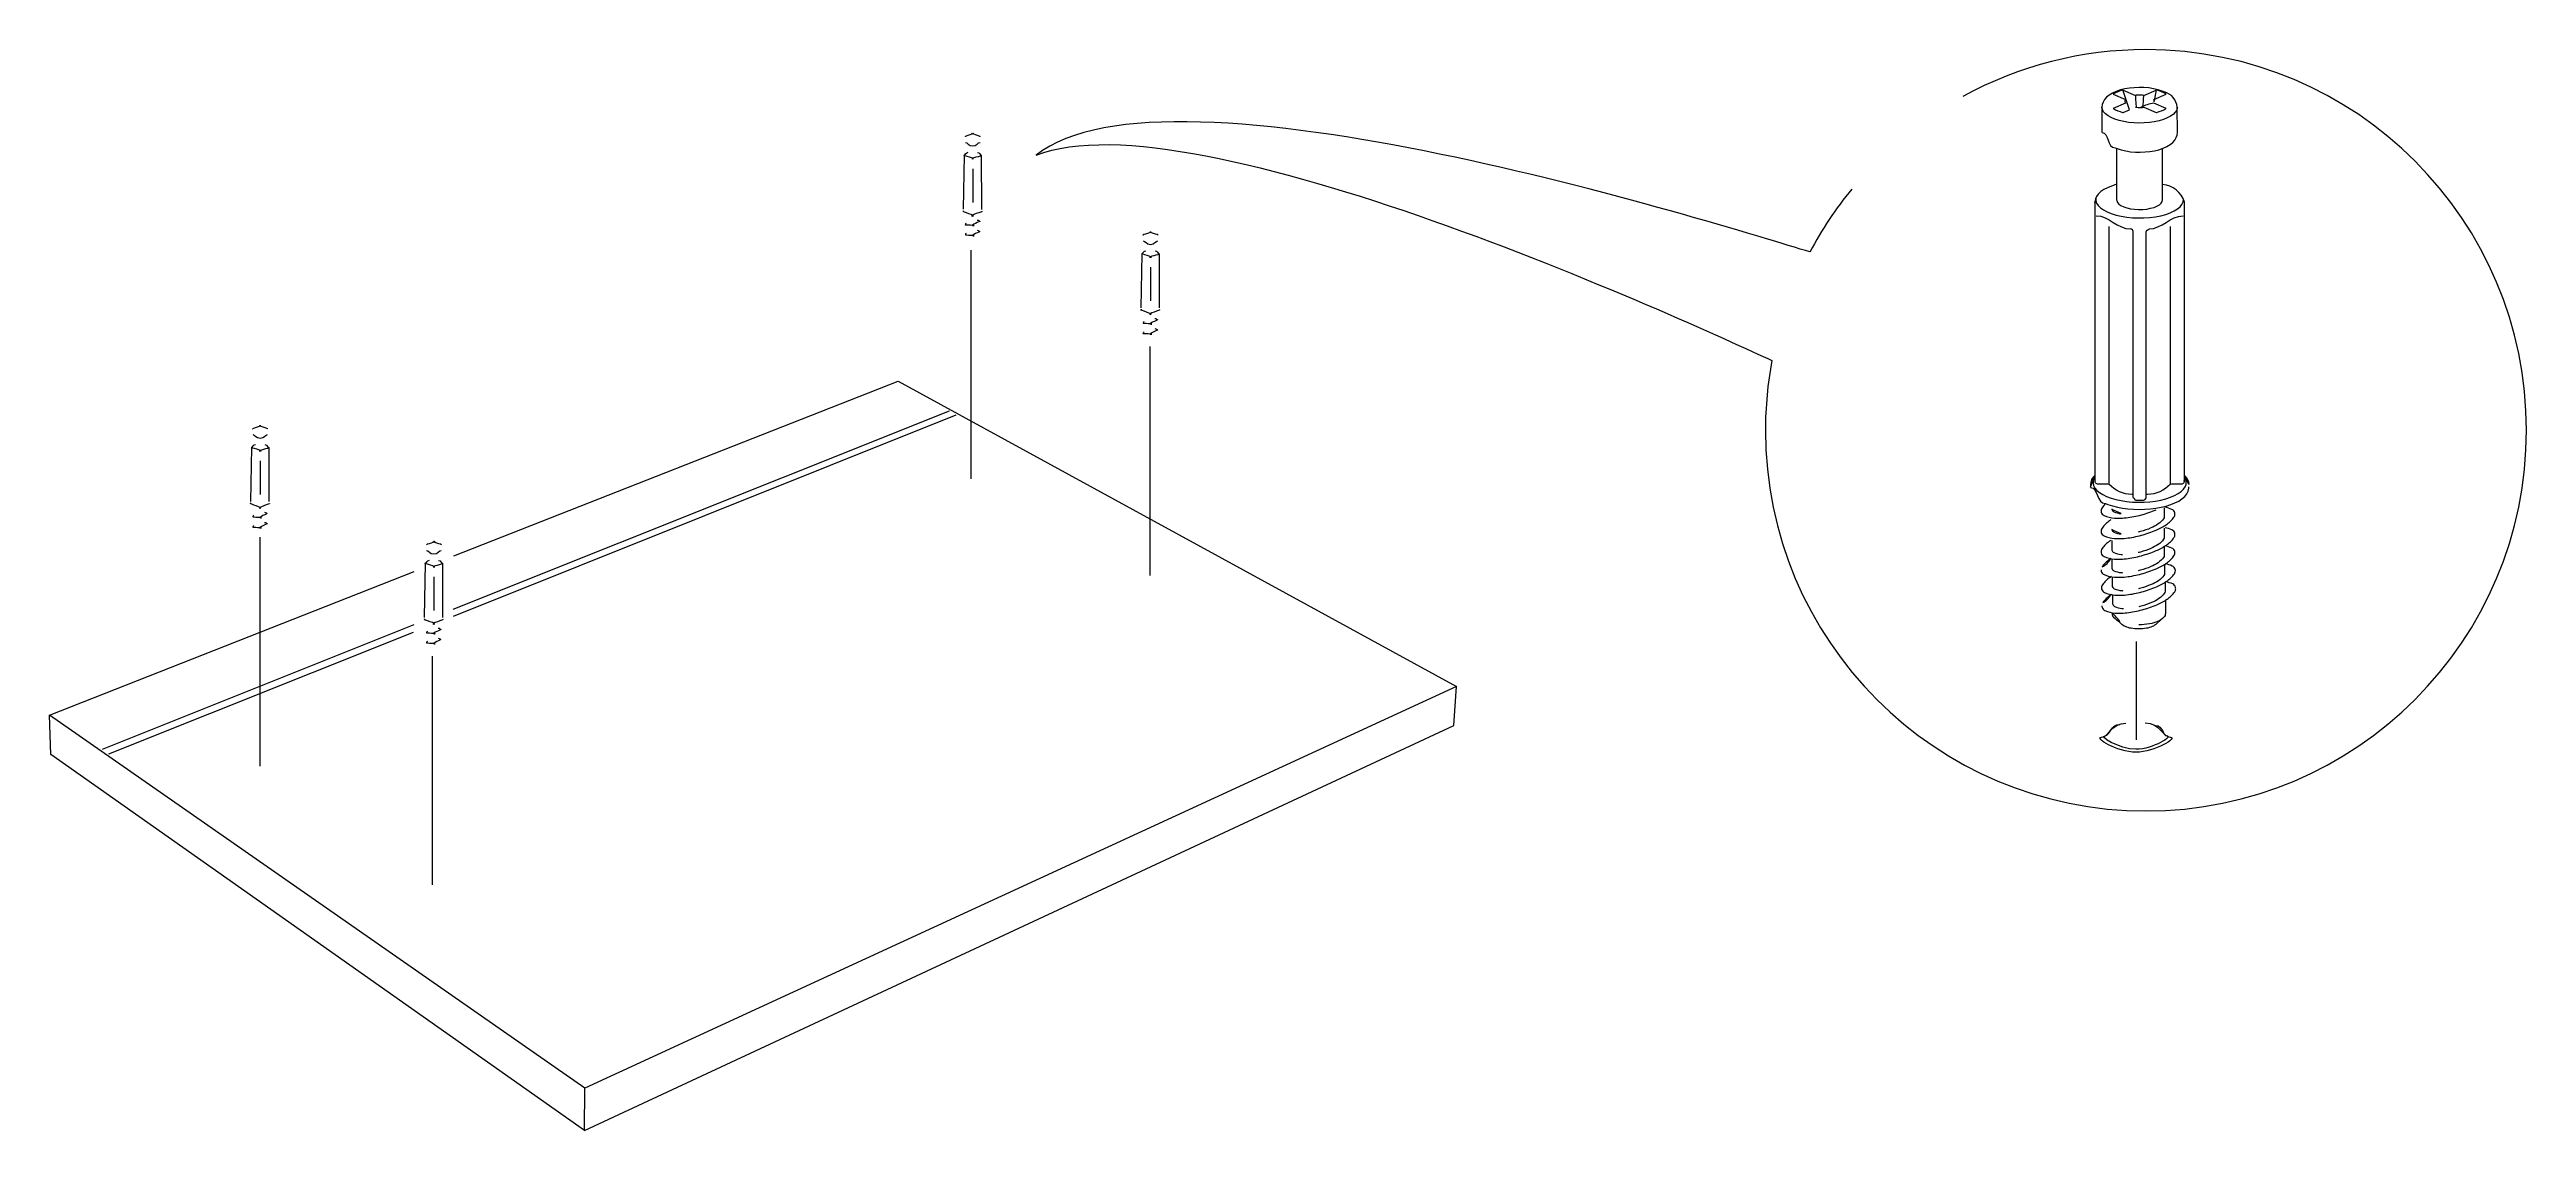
# Model space of a CAD drawing. Header units: metres. Extents: x -27.1 to 47.9, y -10.7 to 6.6.
# Drawn here: x 17.825 to 20.306, y -8.166 to -7.084 of the extents above; entities that cross this region are included whole.
import ezdxf

# ---------------------------------------------------------------- set-up
doc = ezdxf.new("R2010")
doc.units = ezdxf.units.M
doc.header["$MEASUREMENT"] = 0
doc.layers.add('PDF_Working_Num_Penna__255_Num_Penna__255_Num_Penna__255_Num_Penna__255_Num_Penna__255_Num_Penna__255', color=255, linetype='Continuous', lineweight=18)
doc.layers.add('PDF_Working_Num_Penna__7_Num_Penna__7_Num_Penna__7_Num_Penna__7_Num_Penna__7_Num_Penna__7', color=7, linetype='Continuous', lineweight=18)
doc.styles.add('GENERATED_STYLE_1', font='Arial')

msp = doc.modelspace()

# ---------------------------------------------------------------- linework, layer by layer
at = {"layer": 'PDF_Working_Num_Penna__255_Num_Penna__255_Num_Penna__255_Num_Penna__255_Num_Penna__255_Num_Penna__255', "color": 255, "linetype": 'Continuous', "lineweight": 18, "flags": 128}
for points in [[(18.7478, -7.5135), (18.7478, -7.2844)], [(18.9271, -7.6101), (18.9271, -7.381)], [(18.0355, -7.801), (18.0355, -7.5719)], [(18.2082, -7.9201), (18.2082, -7.691)]]:
    msp.add_lwpolyline(points, dxfattribs=at)
at = {"layer": 'PDF_Working_Num_Penna__7_Num_Penna__7_Num_Penna__7_Num_Penna__7_Num_Penna__7_Num_Penna__7', "color": 7, "linetype": 'Continuous', "lineweight": 18, "flags": 128}
for points in [[(19.55, -7.3949, 0.045857), (19.5435, -7.4648, 2.414212), (19.9247, -7.0836, 0.126734), (19.7414, -7.1305)], [(19.8937, -7.1819), (19.8958, -7.1827), (19.9, -7.184), (19.9045, -7.1851), (19.9092, -7.1858), (19.9141, -7.1862), (19.919, -7.1863), (19.9239, -7.1861), (19.9287, -7.1856), (19.9333, -7.1849), (19.9377, -7.1838), (19.9418, -7.1824), (19.9456, -7.1807), (19.949, -7.1787), (19.9517, -7.1765), (19.9537, -7.1741), (19.9551, -7.1717), (19.9559, -7.1691), (19.9562, -7.1667), (19.9561, -7.1413, 0.31466), (19.9431, -7.1259), (19.941, -7.1251), (19.9368, -7.1237), (19.9322, -7.1227), (19.9275, -7.122), (19.9227, -7.1216), (19.9178, -7.1215), (19.9129, -7.1217), (19.9081, -7.1221), (19.9035, -7.1229), (19.8991, -7.124), (19.8949, -7.1254), (19.8911, -7.1271), (19.8877, -7.1291), (19.8851, -7.1313), (19.8831, -7.1336), (19.8817, -7.1361), (19.8809, -7.1387), (19.8806, -7.1411), (19.8806, -7.1667)], [(19.963, -7.5162, 0.043551), (19.9632, -7.5145), (19.9632, -7.2363, 0.318792), (19.9414, -7.2187)], [(19.8736, -7.2367), (19.8736, -7.2363), (19.8736, -7.5145, 0.048803), (19.8738, -7.5162)], [(19.8875, -7.2606), (19.8875, -7.3534), (19.8875, -7.5179, 0.13866), (19.8878, -7.5191, 0.14392), (19.885, -7.5186), (19.8763, -7.5186, -0.35475), (19.8738, -7.5166), (19.8738, -7.5162), (19.8738, -7.2496)], [(19.912, -7.5322), (19.912, -7.2657, 0.390673), (19.9092, -7.2632)], [(19.9145, -7.5348), (19.9173, -7.5349), (19.9223, -7.5348, 0.399151), (19.9248, -7.5322), (19.9248, -7.2657)], [(19.963, -7.2496), (19.963, -7.5162), (19.963, -7.5166, -0.356501), (19.9605, -7.5186), (19.9518, -7.5186, 0.134159), (19.949, -7.5191, 0.146162), (19.9493, -7.5179), (19.9493, -7.2606)], [(19.8836, -7.5389, 0.037508), (19.8807, -7.5423, 0.469536), (19.8828, -7.5501, 0.089637), (19.8931, -7.5528, 0.014955), (19.8973, -7.5529, 0.031877), (19.9048, -7.5524, 0.036775), (19.9201, -7.5495, 0.035069), (19.9349, -7.5444)], [(19.8896, -7.5545, 0.003181), (19.8883, -7.5554, 0.090889), (19.8807, -7.5627, 0.472099), (19.8828, -7.5705, 0.091698), (19.8931, -7.5731, 0.018152), (19.8973, -7.5733, 0.030085), (19.9048, -7.5729, 0.035088), (19.9201, -7.5699, 0.034239), (19.9349, -7.5648, 0.047415), (19.9452, -7.5592, 0.090525), (19.9528, -7.5518, 0.154537), (19.9537, -7.5488, 0.061101), (19.9536, -7.5474, 0.224759), (19.9507, -7.544, 0.061665), (19.9439, -7.5418)], [(19.912, -7.5294, 0.083652), (19.9105, -7.529, -0.204695), (19.8878, -7.519)], [(19.943, -7.5423), (19.943, -7.5513, -0.14968), (19.9424, -7.5534, -0.089808), (19.9369, -7.5586, -0.047452), (19.9297, -7.5626, -0.035425), (19.9191, -7.5662, -0.005756), (19.9168, -7.5668)], [(19.949, -7.519, -0.204494), (19.9263, -7.529, 0.084237), (19.9248, -7.5294)], [(19.8896, -7.575, 0.005558), (19.8883, -7.5759, 0.090318), (19.8807, -7.5832, 0.4693), (19.8828, -7.5911, 0.090495), (19.8931, -7.5937, 0.017086), (19.8973, -7.5938, 0.031281), (19.9048, -7.5934, 0.035372), (19.9201, -7.5904, 0.034785), (19.9349, -7.5853, 0.047065), (19.9452, -7.5797, 0.090793), (19.9528, -7.5723, 0.15524), (19.9537, -7.5693, 0.062184), (19.9536, -7.5679, 0.223878), (19.9507, -7.5645, 0.061052), (19.9439, -7.5623)], [(19.943, -7.5629), (19.943, -7.5718, -0.147628), (19.9424, -7.5739, -0.088204), (19.9369, -7.5792, -0.047452), (19.9297, -7.5831, -0.035812), (19.9191, -7.5867, -0.009193), (19.9168, -7.5873)], [(19.8799, -7.6059, 0.220434), (19.8828, -7.6093, 0.089253), (19.8931, -7.6119, 0.016021), (19.8973, -7.612, 0.030085), (19.9048, -7.6116, 0.034526), (19.9201, -7.6086, 0.034785), (19.9349, -7.6035, 0.046716), (19.9452, -7.5979, 0.091131), (19.9528, -7.5905, 0.469243), (19.9507, -7.5827, 0.060501), (19.9439, -7.5806)], [(19.8905, -7.5752), (19.8905, -7.584, 0.074836), (19.8906, -7.5848, 0.229433), (19.8926, -7.5872, 0.091262), (19.8999, -7.5891, 0.010068), (19.9013, -7.5891)], [(19.943, -7.5811), (19.943, -7.59, -0.147134), (19.9424, -7.5921, -0.087303), (19.9369, -7.5974, -0.046026), (19.9297, -7.6013, -0.034663), (19.9191, -7.605, 0.001347), (19.9168, -7.6056)], [(19.89, -7.6112, 0.010338), (19.8887, -7.6121, 0.090756), (19.8811, -7.6195, 0.471086), (19.8832, -7.6272, 0.090279), (19.8935, -7.6299, 0.014961), (19.8977, -7.63, 0.030509), (19.9052, -7.6296, 0.035649), (19.9205, -7.6266, 0.035522), (19.9353, -7.6215, 0.047256), (19.9456, -7.6159, 0.091325), (19.9532, -7.6085, 0.222222), (19.954, -7.6041, 0.223229), (19.9511, -7.6007, 0.063221), (19.9442, -7.5986)], [(19.8807, -7.6418, 0.225182), (19.8836, -7.6452, 0.089894), (19.8939, -7.6479, 0.01601), (19.8981, -7.648, 0.030439), (19.9056, -7.6475, 0.035207), (19.9209, -7.6446, 0.034993), (19.9357, -7.6395, 0.048502), (19.9459, -7.6339, 0.089228), (19.9536, -7.6265, 0.151759), (19.9545, -7.6235, 0.067244), (19.9543, -7.6221, 0.225917), (19.9515, -7.6187, 0.061729), (19.9446, -7.6165)], [(19.8905, -7.5934), (19.8905, -7.6022, 0.077033), (19.8906, -7.603, 0.231833), (19.8926, -7.6054, 0.090091), (19.8999, -7.6073, 0.010038), (19.9013, -7.6074)], [(19.8908, -7.6114), (19.8908, -7.6202, 0.279613), (19.893, -7.6234, 0.091337), (19.9003, -7.6253, 0.006786), (19.9017, -7.6254)], [(19.9434, -7.5991), (19.9434, -7.608, -0.14365), (19.9427, -7.6101, -0.088314), (19.9373, -7.6154, -0.046132), (19.93, -7.6193, -0.035704), (19.9195, -7.6229, -0.010097), (19.9171, -7.6235)], [(19.9438, -7.617), (19.9438, -7.626, -0.156355), (19.9431, -7.6281, -0.090712), (19.9377, -7.6333, -0.049109), (19.9304, -7.6373, -0.035346), (19.9199, -7.6409, -0.007931), (19.9175, -7.6415)], [(19.8912, -7.6293), (19.8912, -7.6381, 0.280382), (19.8933, -7.6412, 0.091011), (19.9007, -7.6432, 0.013115), (19.9021, -7.6433)], [(19.9442, -7.635), (19.9442, -7.6483, -0.198934), (19.9427, -7.652, -0.102568), (19.9364, -7.6563, -0.056365), (19.9284, -7.6587, -0.041804), (19.9175, -7.6596)], [(19.9392, -7.6548), (19.9355, -7.6583, -0.099793), (19.931, -7.6614, -0.056562), (19.9252, -7.6631, -0.08585), (19.9098, -7.6631, -0.056666), (19.9041, -7.6614, -0.099793), (19.8994, -7.6582), (19.8959, -7.6548)]]:
    msp.add_lwpolyline(points, format="xyb", dxfattribs=at)
for points in [[(19.9562, -7.1412), (19.9561, -7.142), (19.9555, -7.1442), (19.9541, -7.1463), (19.952, -7.1484), (19.9493, -7.1503), (19.946, -7.152), (19.9422, -7.1535), (19.9378, -7.1548), (19.9331, -7.1558), (19.9282, -7.1565), (19.923, -7.157), (19.9177, -7.1571), (19.9125, -7.1569), (19.9073, -7.1564), (19.9024, -7.1556), (19.8978, -7.1545), (19.8936, -7.1532), (19.8899, -7.1516), (19.8867, -7.1498), (19.8842, -7.1479), (19.8823, -7.1458), (19.8811, -7.1436), (19.8806, -7.1414), (19.8806, -7.1411)], [(19.9018, -7.1241), (19.9142, -7.1294), (19.9144, -7.1331), (19.9148, -7.1413)], [(19.922, -7.1413), (19.9224, -7.1332), (19.9226, -7.1294), (19.935, -7.1241)], [(18.7407, -7.1894), (18.7398, -7.2435)], [(18.758, -7.1894), (18.7581, -7.2436)], [(19.8953, -7.1826), (19.8953, -7.234), (19.8954, -7.2348), (19.8962, -7.2366), (19.8976, -7.2382), (19.8997, -7.2397), (19.9025, -7.241), (19.9057, -7.2421), (19.9093, -7.2429), (19.9133, -7.2435), (19.9174, -7.2437), (19.9215, -7.2436), (19.9255, -7.2432), (19.9293, -7.2425), (19.9328, -7.2416), (19.9357, -7.2404), (19.9382, -7.2389), (19.94, -7.2374), (19.9411, -7.2357), (19.9414, -7.234), (19.9414, -7.1825)], [(18.7494, -7.2028), (18.7494, -7.2366)], [(19.8953, -7.2187), (19.8947, -7.2188), (19.8902, -7.2202), (19.8862, -7.2219), (19.8826, -7.2237), (19.8795, -7.2258), (19.877, -7.2282), (19.8752, -7.2307), (19.8741, -7.2331), (19.8736, -7.2358), (19.8737, -7.2368)], [(18.7478, -7.5135), (18.7478, -7.2844)], [(18.9188, -7.288), (18.9178, -7.3421)], [(18.9361, -7.288), (18.9362, -7.3422)], [(18.9275, -7.3014), (18.9275, -7.3352)], [(18.9271, -7.6101), (18.9271, -7.381)], [(18.2297, -7.5906), (18.6746, -7.4156)], [(18.6746, -7.4156), (19.2339, -7.7212)], [(18.7257, -7.4455), (18.2285, -7.6441)], [(18.2292, -7.6508), (18.7328, -7.4493)], [(18.0269, -7.482), (18.0259, -7.5361)], [(18.0442, -7.482), (18.0443, -7.5362)], [(18.0356, -7.4954), (18.0356, -7.5292)], [(19.8736, -7.5115), (19.8728, -7.5128), (19.8719, -7.5153), (19.8717, -7.5177), (19.8722, -7.5202), (19.8735, -7.5226), (19.8755, -7.525), (19.8782, -7.5272), (19.8815, -7.5292), (19.8853, -7.5311), (19.8897, -7.5327), (19.8946, -7.5341), (19.8998, -7.5352), (19.9053, -7.5361), (19.9111, -7.5366), (19.9169, -7.5369), (19.9228, -7.5368), (19.9286, -7.5364), (19.9342, -7.5357), (19.9396, -7.5347), (19.9446, -7.5335), (19.9493, -7.5319), (19.9534, -7.5302), (19.957, -7.5282), (19.96, -7.5261), (19.9624, -7.5238), (19.964, -7.5214), (19.9649, -7.519), (19.9651, -7.5165), (19.9645, -7.514), (19.9633, -7.5116)], [(19.8843, -7.5381), (19.8866, -7.539), (19.8911, -7.5405), (19.8961, -7.5417), (19.9013, -7.5427), (19.9067, -7.5435), (19.9123, -7.5439), (19.918, -7.5441), (19.9236, -7.5439), (19.9292, -7.5435), (19.9347, -7.5429), (19.9399, -7.5419), (19.9449, -7.5407), (19.9495, -7.5392), (19.9537, -7.5375), (19.9575, -7.5356), (19.9607, -7.5334), (19.9635, -7.531), (19.9656, -7.5284), (19.967, -7.5257), (19.9676, -7.5229), (19.9676, -7.5213)], [(18.0355, -7.801), (18.0355, -7.5719)], [(17.8246, -7.75), (18.1899, -7.6063)], [(18.2009, -7.598), (18.2, -7.6521)], [(18.2096, -7.6114), (18.2096, -7.6452)], [(18.2182, -7.598), (18.2183, -7.6522)], [(18.1894, -7.6596), (17.8774, -7.7843)], [(17.8841, -7.7889), (18.1891, -7.6669)], [(18.2082, -7.9201), (18.2082, -7.691)], [(19.9149, -7.6764), (19.9149, -7.7748)], [(18.3606, -8.1659), (19.2313, -7.7605), (19.2339, -7.7212)], [(19.2339, -7.7212), (18.3607, -8.1236)], [(18.3606, -8.1659), (18.3607, -8.1236), (17.8246, -7.75)], [(17.826, -7.7895), (17.8246, -7.75)], [(18.3606, -8.1659), (17.826, -7.7895)]]:
    msp.add_lwpolyline(points, dxfattribs=at)
for points in [[(19.9081, -7.1439), (19.9016, -7.124), (19.9011, -7.1243, 0.07238), (19.8922, -7.128), (19.8918, -7.1283), (19.9043, -7.1336, 0.088664), (19.9037, -7.1347, 0.014777), (19.9037, -7.1359, 0.088288), (19.9043, -7.1371), (19.8917, -7.1424), (19.8922, -7.1426, 0.073965), (19.9011, -7.1464), (19.9018, -7.1466)], [(19.9198, -7.1415, 0.018438), (19.9226, -7.1413), (19.9351, -7.1466), (19.9357, -7.1464, 0.073881), (19.9446, -7.1426), (19.945, -7.1424), (19.9325, -7.1371, 0.091304)], [(19.933, -7.1347, 0.091688), (19.9325, -7.1336), (19.9451, -7.1283), (19.9446, -7.128, 0.072158), (19.9357, -7.1243), (19.9351, -7.124)], [(19.8736, -7.5099, 0.23512), (19.8691, -7.5194), (19.8691, -7.5217)], [(19.9632, -7.5099, -0.213533), (19.9677, -7.5191)], [(19.8906, -7.5439, 0.230344), (19.8926, -7.5463, 0.091856), (19.8999, -7.5482, 0.006786)], [(19.8906, -7.5643, 0.226059), (19.8926, -7.5667, 0.090739), (19.8999, -7.5686, 0.01666)], [(19.8896, -7.5932, 0.003138), (19.8883, -7.5941, 0.090175), (19.8807, -7.6015, 0.158318)], [(19.8891, -7.63, 0.089863), (19.8815, -7.6374, 0.151759)], [(19.8909, -7.6475, 0.036599), (19.8908, -7.6483, 0.195788), (19.8923, -7.652, 0.102436), (19.8987, -7.6563, 0.026032)]]:
    msp.add_lwpolyline(points, format="xyb", close=True, dxfattribs=at)
at = {"layer": 'PDF_Working_Num_Penna__7_Num_Penna__7_Num_Penna__7_Num_Penna__7_Num_Penna__7_Num_Penna__7', "color": 7, "linetype": 'Continuous', "lineweight": 18}
for centre, radius, start, end in [((19.9184, -7.1608), 0.0317, 82.523, 87.4944), ((18.7426, -7.2456), 0.0027, 167.9001, 179.4195), ((19.9252, -7.4655), 0.3819, 140.6291, 152.0084), ((18.9203, -7.3442), 0.00232, 166.3382, 179.7252), ((18.0287, -7.5382), 0.0027, 167.9001, 179.4195), ((18.2028, -7.6542), 0.0027, 167.9001, 179.4195)]:
    msp.add_arc(centre, radius, start, end, dxfattribs=at)
msp.add_ellipse((19.9184, -7.2336), major_axis=(-0.044, 0), ratio=0.422725, start_param=6.217028, end_param=9.424423, dxfattribs=at)
for points in [[(19.588, -7.2862), (19.4995, -7.2598), (18.9459, -7.0835), (18.8129, -7.1893)], [(18.8129, -7.1893), (18.9698, -7.1271), (19.4698, -7.3579), (19.55, -7.3949)], [(19.9198, -7.1291), (19.9207, -7.1291), (19.9133, -7.1294), (19.9142, -7.1294)], [(19.9142, -7.1413), (19.9151, -7.1413), (19.9187, -7.1415), (19.9196, -7.1415)], [(19.933, -7.1359), (19.9334, -7.1359), (19.9326, -7.1347), (19.933, -7.1347)], [(18.7494, -7.1673), (18.7536, -7.1673), (18.74, -7.1708), (18.7419, -7.1708)], [(18.7569, -7.1708), (18.7589, -7.1708), (18.7452, -7.1673), (18.7494, -7.1673)], [(19.8807, -7.1667), (19.888, -7.1667), (19.8853, -7.1819), (19.8937, -7.1819)], [(18.7493, -7.1929), (18.7541, -7.1929), (18.7388, -7.1894), (18.7407, -7.1894)], [(18.7407, -7.1894), (18.742, -7.1894), (18.7423, -7.1864), (18.7449, -7.1864)], [(18.742, -7.1765), (18.744, -7.1765), (18.7453, -7.18), (18.7493, -7.18)], [(18.7579, -7.1899), (18.7597, -7.1899), (18.745, -7.1929), (18.7493, -7.1929)], [(18.7493, -7.18), (18.7534, -7.18), (18.7547, -7.1765), (18.7567, -7.1765)], [(18.7541, -7.1865), (18.7566, -7.1865), (18.7567, -7.1894), (18.758, -7.1894)], [(18.758, -7.1894), (18.7582, -7.1894), (18.7579, -7.1899), (18.7579, -7.1899)], [(18.7586, -7.2455), (18.7612, -7.2455), (18.7441, -7.2502), (18.7493, -7.2502)], [(18.7493, -7.2502), (18.7544, -7.2502), (18.7373, -7.2456), (18.7399, -7.2456)], [(18.7499, -7.2598), (18.754, -7.2598), (18.7407, -7.2592), (18.7421, -7.2592)], [(18.7499, -7.27), (18.754, -7.27), (18.7407, -7.2694), (18.7421, -7.2694)], [(18.7421, -7.2592), (18.7427, -7.2592), (18.7421, -7.2573), (18.7432, -7.2573)], [(18.7421, -7.2694), (18.7427, -7.2694), (18.7421, -7.2675), (18.7432, -7.2675)], [(18.7565, -7.2554), (18.7579, -7.2554), (18.7458, -7.2598), (18.7499, -7.2598)], [(18.7565, -7.2656), (18.7579, -7.2656), (18.7458, -7.27), (18.7499, -7.27)], [(18.7538, -7.2542), (18.7553, -7.2542), (18.7558, -7.2554), (18.7565, -7.2554)], [(18.7538, -7.2644), (18.7553, -7.2644), (18.7558, -7.2656), (18.7565, -7.2656)], [(18.9275, -7.2659), (18.9316, -7.2659), (18.918, -7.2694), (18.92, -7.2694)], [(18.935, -7.2694), (18.937, -7.2694), (18.9233, -7.2659), (18.9275, -7.2659)], [(19.8748, -7.2499), (19.888, -7.2499), (19.896, -7.2632), (19.9092, -7.2632)], [(19.9276, -7.2633), (19.9291, -7.2633), (19.9234, -7.2657), (19.9248, -7.2657)], [(19.9276, -7.2632), (19.9407, -7.2632), (19.9489, -7.25), (19.9621, -7.25)], [(18.9274, -7.2915), (18.9322, -7.2915), (18.9168, -7.288), (18.9188, -7.288)], [(18.9188, -7.288), (18.92, -7.288), (18.9204, -7.285), (18.9229, -7.285)], [(18.9201, -7.2751), (18.9221, -7.2751), (18.9234, -7.2786), (18.9274, -7.2786)], [(18.936, -7.2885), (18.9378, -7.2885), (18.923, -7.2915), (18.9274, -7.2915)], [(18.9274, -7.2786), (18.9315, -7.2786), (18.9328, -7.2751), (18.9347, -7.2751)], [(18.9321, -7.2851), (18.9347, -7.2851), (18.9348, -7.288), (18.9361, -7.288)], [(18.9361, -7.288), (18.9362, -7.288), (18.936, -7.2885), (18.936, -7.2885)], [(18.9273, -7.3488), (18.9325, -7.3488), (18.9154, -7.3442), (18.9179, -7.3442)], [(18.9367, -7.3441), (18.9393, -7.3441), (18.9222, -7.3488), (18.9273, -7.3488)], [(18.928, -7.3584), (18.9321, -7.3584), (18.9187, -7.3578), (18.9202, -7.3578)], [(18.928, -7.3686), (18.9321, -7.3686), (18.9187, -7.368), (18.9202, -7.368)], [(18.9202, -7.3578), (18.9207, -7.3578), (18.9202, -7.3559), (18.9212, -7.3559)], [(18.9202, -7.368), (18.9207, -7.368), (18.9202, -7.3661), (18.9212, -7.3661)], [(18.9346, -7.354), (18.936, -7.354), (18.9239, -7.3584), (18.928, -7.3584)], [(18.9346, -7.3642), (18.936, -7.3642), (18.9239, -7.3686), (18.928, -7.3686)], [(18.9319, -7.3528), (18.9334, -7.3528), (18.9338, -7.354), (18.9346, -7.354)], [(18.9319, -7.363), (18.9334, -7.363), (18.9338, -7.3642), (18.9346, -7.3642)], [(18.0356, -7.4599), (18.0397, -7.4599), (18.0261, -7.4634), (18.0281, -7.4634)], [(18.0431, -7.4634), (18.045, -7.4634), (18.0314, -7.4599), (18.0356, -7.4599)], [(18.0355, -7.4855), (18.0403, -7.4855), (18.0249, -7.482), (18.0269, -7.482)], [(18.0269, -7.482), (18.0281, -7.482), (18.0284, -7.479), (18.031, -7.479)], [(18.0282, -7.4691), (18.0301, -7.4691), (18.0315, -7.4726), (18.0355, -7.4726)], [(18.0441, -7.4825), (18.0459, -7.4825), (18.0311, -7.4855), (18.0355, -7.4855)], [(18.0355, -7.4726), (18.0396, -7.4726), (18.0409, -7.4691), (18.0428, -7.4691)], [(18.0402, -7.4791), (18.0428, -7.4791), (18.0429, -7.482), (18.0442, -7.482)], [(18.0442, -7.482), (18.0443, -7.482), (18.0441, -7.4825), (18.0441, -7.4825)], [(18.0354, -7.5428), (18.0406, -7.5428), (18.0234, -7.5382), (18.026, -7.5382)], [(18.0448, -7.5381), (18.0474, -7.5381), (18.0303, -7.5428), (18.0354, -7.5428)], [(19.8692, -7.5221), (19.8772, -7.5221), (19.8748, -7.5381), (19.8843, -7.5381)], [(19.912, -7.5322), (19.9133, -7.5322), (19.9131, -7.5348), (19.9145, -7.5348)], [(18.0361, -7.5524), (18.0402, -7.5524), (18.0268, -7.5518), (18.0282, -7.5518)], [(18.0361, -7.5626), (18.0402, -7.5626), (18.0268, -7.562), (18.0282, -7.562)], [(18.0282, -7.5518), (18.0288, -7.5518), (18.0283, -7.5499), (18.0293, -7.5499)], [(18.0282, -7.562), (18.0288, -7.562), (18.0283, -7.5601), (18.0293, -7.5601)], [(18.0426, -7.548), (18.0441, -7.548), (18.032, -7.5524), (18.0361, -7.5524)], [(18.0426, -7.5582), (18.0441, -7.5582), (18.032, -7.5626), (18.0361, -7.5626)], [(18.04, -7.5468), (18.0415, -7.5468), (18.0419, -7.548), (18.0426, -7.548)], [(18.04, -7.557), (18.0415, -7.557), (18.0419, -7.5582), (18.0426, -7.5582)], [(18.2096, -7.5759), (18.2138, -7.5759), (18.2002, -7.5795), (18.2021, -7.5795)], [(18.2022, -7.5851), (18.2042, -7.5851), (18.2055, -7.5886), (18.2096, -7.5886)], [(18.2171, -7.5795), (18.2191, -7.5795), (18.2054, -7.5759), (18.2096, -7.5759)], [(18.2096, -7.5886), (18.2136, -7.5886), (18.2149, -7.5851), (18.2169, -7.5851)], [(18.2096, -7.6016), (18.2143, -7.6016), (18.199, -7.598), (18.2009, -7.598)], [(18.2009, -7.598), (18.2022, -7.598), (18.2025, -7.595), (18.2051, -7.595)], [(18.2181, -7.5985), (18.2199, -7.5985), (18.2052, -7.6016), (18.2096, -7.6016)], [(18.2142, -7.5951), (18.2168, -7.5951), (18.2169, -7.598), (18.2182, -7.598)], [(18.2182, -7.598), (18.2184, -7.598), (18.2181, -7.5985), (18.2181, -7.5985)], [(19.8797, -7.6045), (19.8802, -7.6045), (19.8795, -7.6059), (19.8799, -7.6059)], [(19.8805, -7.6405), (19.881, -7.6405), (19.8803, -7.6418), (19.8807, -7.6418)], [(19.8904, -7.6292), (19.891, -7.6292), (19.8886, -7.63), (19.8891, -7.63)], [(18.2095, -7.6589), (18.2146, -7.6589), (18.1975, -7.6542), (18.2001, -7.6542)], [(18.2023, -7.6678), (18.2029, -7.6678), (18.2023, -7.6659), (18.2034, -7.6659)], [(18.2188, -7.6541), (18.2214, -7.6541), (18.2043, -7.6589), (18.2095, -7.6589)], [(18.2167, -7.6641), (18.2181, -7.6641), (18.206, -7.6685), (18.2101, -7.6685)], [(18.214, -7.6628), (18.2155, -7.6628), (18.216, -7.6641), (18.2167, -7.6641)], [(19.8994, -7.6582), (19.8995, -7.6582), (19.8995, -7.6583), (19.8995, -7.6583)], [(19.9355, -7.6583), (19.9356, -7.6583), (19.9356, -7.6582), (19.9356, -7.6582)], [(18.2101, -7.6685), (18.2142, -7.6685), (18.2009, -7.6678), (18.2023, -7.6678)], [(18.2101, -7.6786), (18.2142, -7.6786), (18.2009, -7.678), (18.2023, -7.678)], [(18.2023, -7.678), (18.2029, -7.678), (18.2023, -7.6761), (18.2034, -7.6761)], [(18.2167, -7.6742), (18.2181, -7.6742), (18.206, -7.6786), (18.2101, -7.6786)], [(18.214, -7.673), (18.2155, -7.673), (18.216, -7.6742), (18.2167, -7.6742)], [(19.8803, -7.7722), (19.887, -7.7722), (19.8904, -7.758), (19.9046, -7.758)], [(19.8837, -7.7707), (19.8886, -7.7707), (19.8893, -7.7593), (19.8985, -7.7593)], [(19.924, -7.7578), (19.9386, -7.7578), (19.9422, -7.7722), (19.949, -7.7722)], [(19.9344, -7.7604), (19.9417, -7.7604), (19.9414, -7.7707), (19.9456, -7.7707)], [(19.9147, -7.7872), (19.8957, -7.7872), (19.8721, -7.7722), (19.8803, -7.7722)], [(19.9147, -7.7842), (19.8976, -7.7842), (19.8763, -7.7707), (19.8837, -7.7707)], [(19.9456, -7.7707), (19.9531, -7.7707), (19.9318, -7.7842), (19.9147, -7.7842)], [(19.949, -7.7722), (19.9573, -7.7722), (19.9337, -7.7872), (19.9147, -7.7872)]]:
    msp.add_open_spline(points, degree=3, dxfattribs=at)

# ---------------------------------------------------------------- texts
at = {"layer": 'PDF_Working_Num_Penna__7_Num_Penna__7_Num_Penna__7_Num_Penna__7_Num_Penna__7_Num_Penna__7', "color": 7, "linetype": 'Continuous', "lineweight": 18, "insert": (19.5912, -7.2271), "char_height": 0.0000077, "attachment_point": 7, "style": 'GENERATED_STYLE_1'}
msp.add_mtext('\\A1;{\\pql;\\fArial|b0|i0|c0|p34;4x}', dxfattribs=at)
at = {"layer": 'PDF_Working_Num_Penna__7_Num_Penna__7_Num_Penna__7_Num_Penna__7_Num_Penna__7_Num_Penna__7', "color": 7, "linetype": 'Continuous', "lineweight": 18, "char_height": 0.00000321, "attachment_point": 7, "rotation": 90, "style": 'GENERATED_STYLE_1'}
for s, insert in [('\\A1;{\\pql;\\fArial|b0|i0|c0|p34;118331}', (20.0446, -7.6837)), ('\\A1;{\\pql;\\fArial|b0|i0|c0|p34;112996}', (20.1131, -7.6837))]:
    msp.add_mtext(s, dxfattribs=dict(at, insert=insert))

doc.saveas('drawing.dxf')
